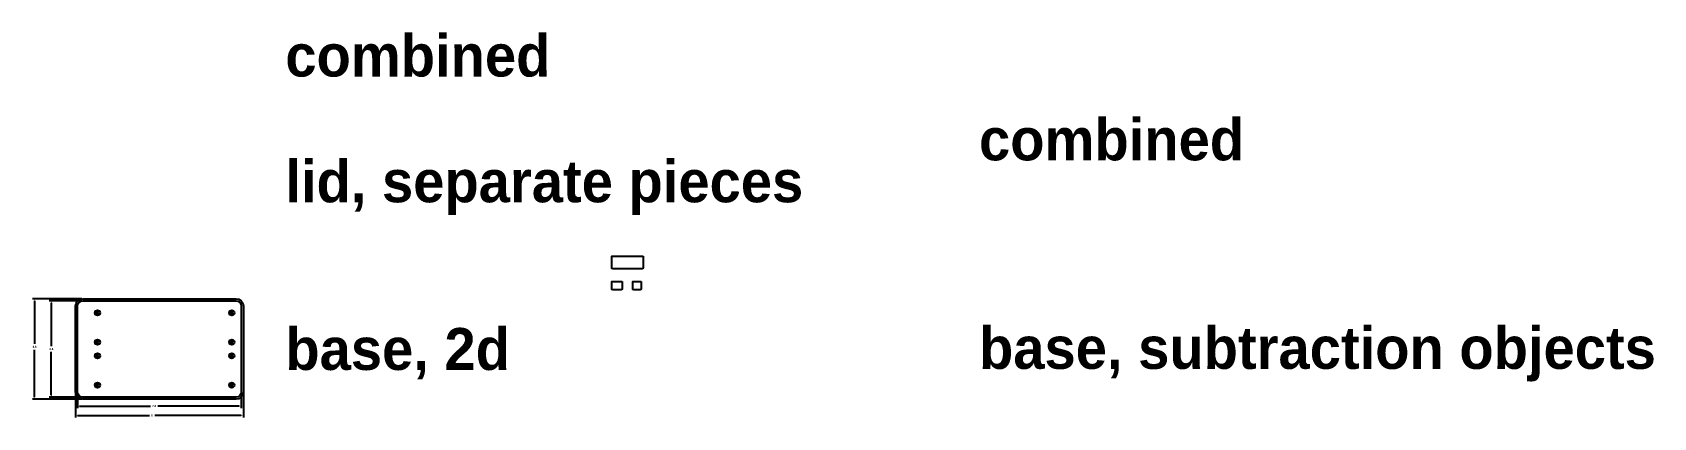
# Model space of a CAD drawing. Header units: inches. Extents: x -2 to 100, y 0 to 41.
# Drawn here: x 20.9 to 98.1, y 22.9 to 41.3 of the extents above; entities that cross this region are included whole.
import ezdxf
from ezdxf.enums import TextEntityAlignment as Align

# ---------------------------------------------------------------- set-up
doc = ezdxf.new("R2010")
doc.units = ezdxf.units.IN
doc.header["$MEASUREMENT"] = 0
for name, color, linetype in [('G-ANNO-DIMS', 1, 'Continuous'), ('G-ANNO-TEXT', 7, 'Continuous'), ('M-ENCL', 171, 'Continuous')]:
    doc.layers.add(name, color=color, linetype=linetype)
doc.styles.add('RJR', font='cityb___.ttf', dxfattribs={"height": 0.1})
doc.dimstyles.new('flux-dims', dxfattribs={"dimtxt": 0.1, "dimasz": 0.1, "dimexe": 0.1, "dimexo": 0.05, "dimgap": 0.09, "dimtad": 0, "dimtih": 1, "dimtoh": 1, "dimdsep": 46, "dimtxsty": 'RJR', "dimcen": 0.05, "dimadec": 0, "dimazin": 0, "dimtfac": 1, "dimtofl": 0, "dimtmove": 0, "dimatfit": 3, "dimfxl": 1, "dimtolj": 1, "dimtzin": 0, "dimarcsym": 0})

msp = doc.modelspace()

# ---------------------------------------------------------------- texts
at = {"layer": 'G-ANNO-TEXT', "style": 'RJR'}
for s, p in [('combined', (32.95, 40.175, 0.1)), ('combined', (66.00178, 36.175, 0.1)), ('lid, separate pieces', (32.95, 34.175)), ('base, 2d', (32.95, 26.175)), ('base, subtraction objects', (66.00178, 26.22584))]:
    msp.add_text(s, height=2, dxfattribs=at).set_placement(p, align=Align.MIDDLE_LEFT)

# ---------------------------------------------------------------- blocks, each defined once
blk = doc.blocks.new('*D24')
at = {"layer": 'Defpoints', "color": 0, "transparency": 16777216}
for p in [(23.3, 28.475), (21.8, 23.875), (23.3, 23.875)]:
    blk.add_point(p, dxfattribs=at)
at = {"layer": 'G-ANNO-DIMS', "color": 0, "lineweight": -2, "transparency": 16777216}
for p, q in [((23.25, 28.475), (21.7, 28.475)), ((21.8, 28.375), (21.8, 26.316)), ((21.8, 23.975), (21.8, 26.034)), ((23.25, 23.875), (21.7, 23.875))]:
    blk.add_line(p, q, dxfattribs=at)
at = {"layer": 'G-ANNO-DIMS', "color": 0, "transparency": 16777216}
for points in [[(21.783, 28.375), (21.817, 28.375), (21.8, 28.475)], [(21.783, 23.975), (21.817, 23.975), (21.8, 23.875)]]:
    blk.add_solid(points, dxfattribs=at)
at = {"layer": 'G-ANNO-DIMS', "color": 0, "transparency": 16777216, "insert": (21.8, 26.175), "char_height": 0.1, "attachment_point": 5, "style": 'RJR'}
blk.add_mtext('\\A1;4.6', dxfattribs=at)
blk = doc.blocks.new('*D25')
at = {"layer": 'Defpoints', "color": 0, "transparency": 16777216}
for p in [(23.05, 24.125), (30.85, 24.125), (30.85, 23.45)]:
    blk.add_point(p, dxfattribs=at)
at = {"layer": 'G-ANNO-DIMS', "color": 0, "lineweight": -2, "transparency": 16777216}
for p, q in [((23.05, 24.075), (23.05, 23.35)), ((30.85, 24.075), (30.85, 23.35)), ((23.15, 23.45), (26.526, 23.45)), ((30.75, 23.45), (26.874, 23.45))]:
    blk.add_line(p, q, dxfattribs=at)
at = {"layer": 'G-ANNO-DIMS', "color": 0, "transparency": 16777216}
for points in [[(23.15, 23.467), (23.15, 23.433), (23.05, 23.45)], [(30.75, 23.467), (30.75, 23.433), (30.85, 23.45)]]:
    blk.add_solid(points, dxfattribs=at)
at = {"layer": 'G-ANNO-DIMS', "color": 0, "transparency": 16777216, "insert": (26.7, 23.45), "char_height": 0.1, "attachment_point": 5, "style": 'RJR'}
blk.add_mtext('\\A1;7.8', dxfattribs=at)
blk = doc.blocks.new('*D27')
at = {"layer": 'Defpoints', "color": 0, "transparency": 16777216}
for p in [(22.95, 24.125), (30.95, 24.125), (30.95, 23)]:
    blk.add_point(p, dxfattribs=at)
at = {"layer": 'G-ANNO-DIMS', "color": 0, "lineweight": -2, "transparency": 16777216}
for p, q in [((22.95, 24.075), (22.95, 22.9)), ((30.95, 24.075), (30.95, 22.9)), ((23.05, 23), (26.474, 23)), ((30.85, 23), (26.726, 23))]:
    blk.add_line(p, q, dxfattribs=at)
at = {"layer": 'G-ANNO-DIMS', "color": 0, "transparency": 16777216}
for points in [[(23.05, 23.017), (23.05, 22.983), (22.95, 23)], [(30.85, 23.017), (30.85, 22.983), (30.95, 23)]]:
    blk.add_solid(points, dxfattribs=at)
at = {"layer": 'G-ANNO-DIMS', "color": 0, "transparency": 16777216, "insert": (26.6, 23), "char_height": 0.1, "attachment_point": 5, "style": 'RJR'}
blk.add_mtext('\\A1;8', dxfattribs=at)
blk = doc.blocks.new('*D28')
at = {"layer": 'Defpoints', "color": 0, "transparency": 16777216}
for p in [(23.3, 28.575), (21, 23.775), (23.3, 23.775)]:
    blk.add_point(p, dxfattribs=at)
at = {"layer": 'G-ANNO-DIMS', "color": 0, "lineweight": -2, "transparency": 16777216}
for p, q in [((23.25, 28.575), (20.9, 28.575)), ((21, 28.475), (21, 26.417)), ((21, 23.875), (21, 26.133)), ((23.25, 23.775), (20.9, 23.775))]:
    blk.add_line(p, q, dxfattribs=at)
at = {"layer": 'G-ANNO-DIMS', "color": 0, "transparency": 16777216}
for points in [[(20.983, 28.475), (21.017, 28.475), (21, 28.575)], [(20.983, 23.875), (21.017, 23.875), (21, 23.775)]]:
    blk.add_solid(points, dxfattribs=at)
at = {"layer": 'G-ANNO-DIMS', "color": 0, "transparency": 16777216, "insert": (21, 26.275), "char_height": 0.1, "attachment_point": 5, "style": 'RJR'}
blk.add_mtext('\\A1;4.8', dxfattribs=at)

# ---------------------------------------------------------------- dimensions: what is measured, and where the dimension line sits
at = {"layer": 'G-ANNO-DIMS'}
for base, p1, p2, picture, middle in [((21, 23.775), (23.3, 28.575), (23.3, 23.775), '*D28', (21, 26.275)), ((21.8, 23.875), (23.3, 28.475), (23.3, 23.875), '*D24', (21.8, 26.175))]:
    dim = msp.add_linear_dim(base=base, p1=p1, p2=p2, angle=90, dimstyle='flux-dims', dxfattribs=at)
    dim.commit()
    dim.dimension.update_dxf_attribs({"geometry": picture, "text_midpoint": middle, "dimtype": 160})
for base, p1, p2, picture, middle in [((30.95, 23), (22.95, 24.125), (30.95, 24.125), '*D27', (26.6, 23)), ((30.85, 23.45), (23.05, 24.125), (30.85, 24.125), '*D25', (26.7, 23.45))]:
    dim = msp.add_linear_dim(base=base, p1=p1, p2=p2, dimstyle='flux-dims', dxfattribs=at)
    dim.commit()
    dim.dimension.update_dxf_attribs({"geometry": picture, "text_midpoint": middle, "dimtype": 160})

# ---------------------------------------------------------------- linework, layer by layer
for points in [[(50, 30.6), (50, 30.05, -0.41421356), (49.95, 30), (48.55, 30, -0.41421356), (48.5, 30.05), (48.5, 30.6)], [(49, 29.4), (49, 29.05, -0.41421356), (48.95, 29), (48.55, 29, -0.41421356), (48.5, 29.05), (48.5, 29.4)], [(49.9, 29.4), (49.9, 29.05, -0.41421356), (49.85, 29), (49.55, 29, -0.41421356), (49.5, 29.05), (49.5, 29.4)]]:
    msp.add_lwpolyline(points, format="xyb", close=True)
at = {"layer": 'M-ENCL'}
for points in [[(23.3, 28.575), (30.6, 28.575, -0.41421356), (30.95, 28.225), (30.95, 24.125, -0.41421356), (30.6, 23.775), (23.3, 23.775, -0.41421356), (22.95, 24.125), (22.95, 28.225, -0.41421356)], [(23.3, 28.475), (30.6, 28.475, -0.41421356), (30.85, 28.225), (30.85, 24.125, -0.41421356), (30.6, 23.875), (23.3, 23.875, -0.41421356), (23.05, 24.125), (23.05, 28.225, -0.41421356)]]:
    msp.add_lwpolyline(points, format="xyb", close=True, dxfattribs=at)
for centre, radius in [((24, 27.9), 0.125), ((24, 27.9), 0.05), ((30.4, 27.9), 0.125), ((30.4, 27.9), 0.05), ((24, 26.5), 0.125), ((24, 26.5), 0.05), ((30.4, 26.5), 0.125), ((30.4, 26.5), 0.05), ((24, 25.85), 0.125), ((24, 25.85), 0.05), ((30.4, 25.85), 0.125), ((30.4, 25.85), 0.05), ((24, 24.45), 0.125), ((24, 24.45), 0.05), ((30.4, 24.45), 0.125), ((30.4, 24.45), 0.05)]:
    msp.add_circle(centre, radius, dxfattribs=at)

msp.set_redraw_order([(e.dxf.handle, doc.entitydb.next_handle()) for e in msp.query("TEXT MTEXT ATTDEF DIMENSION ARC_DIMENSION")])  # texts and dimensions are drawn at this point

doc.saveas('drawing.dxf')
